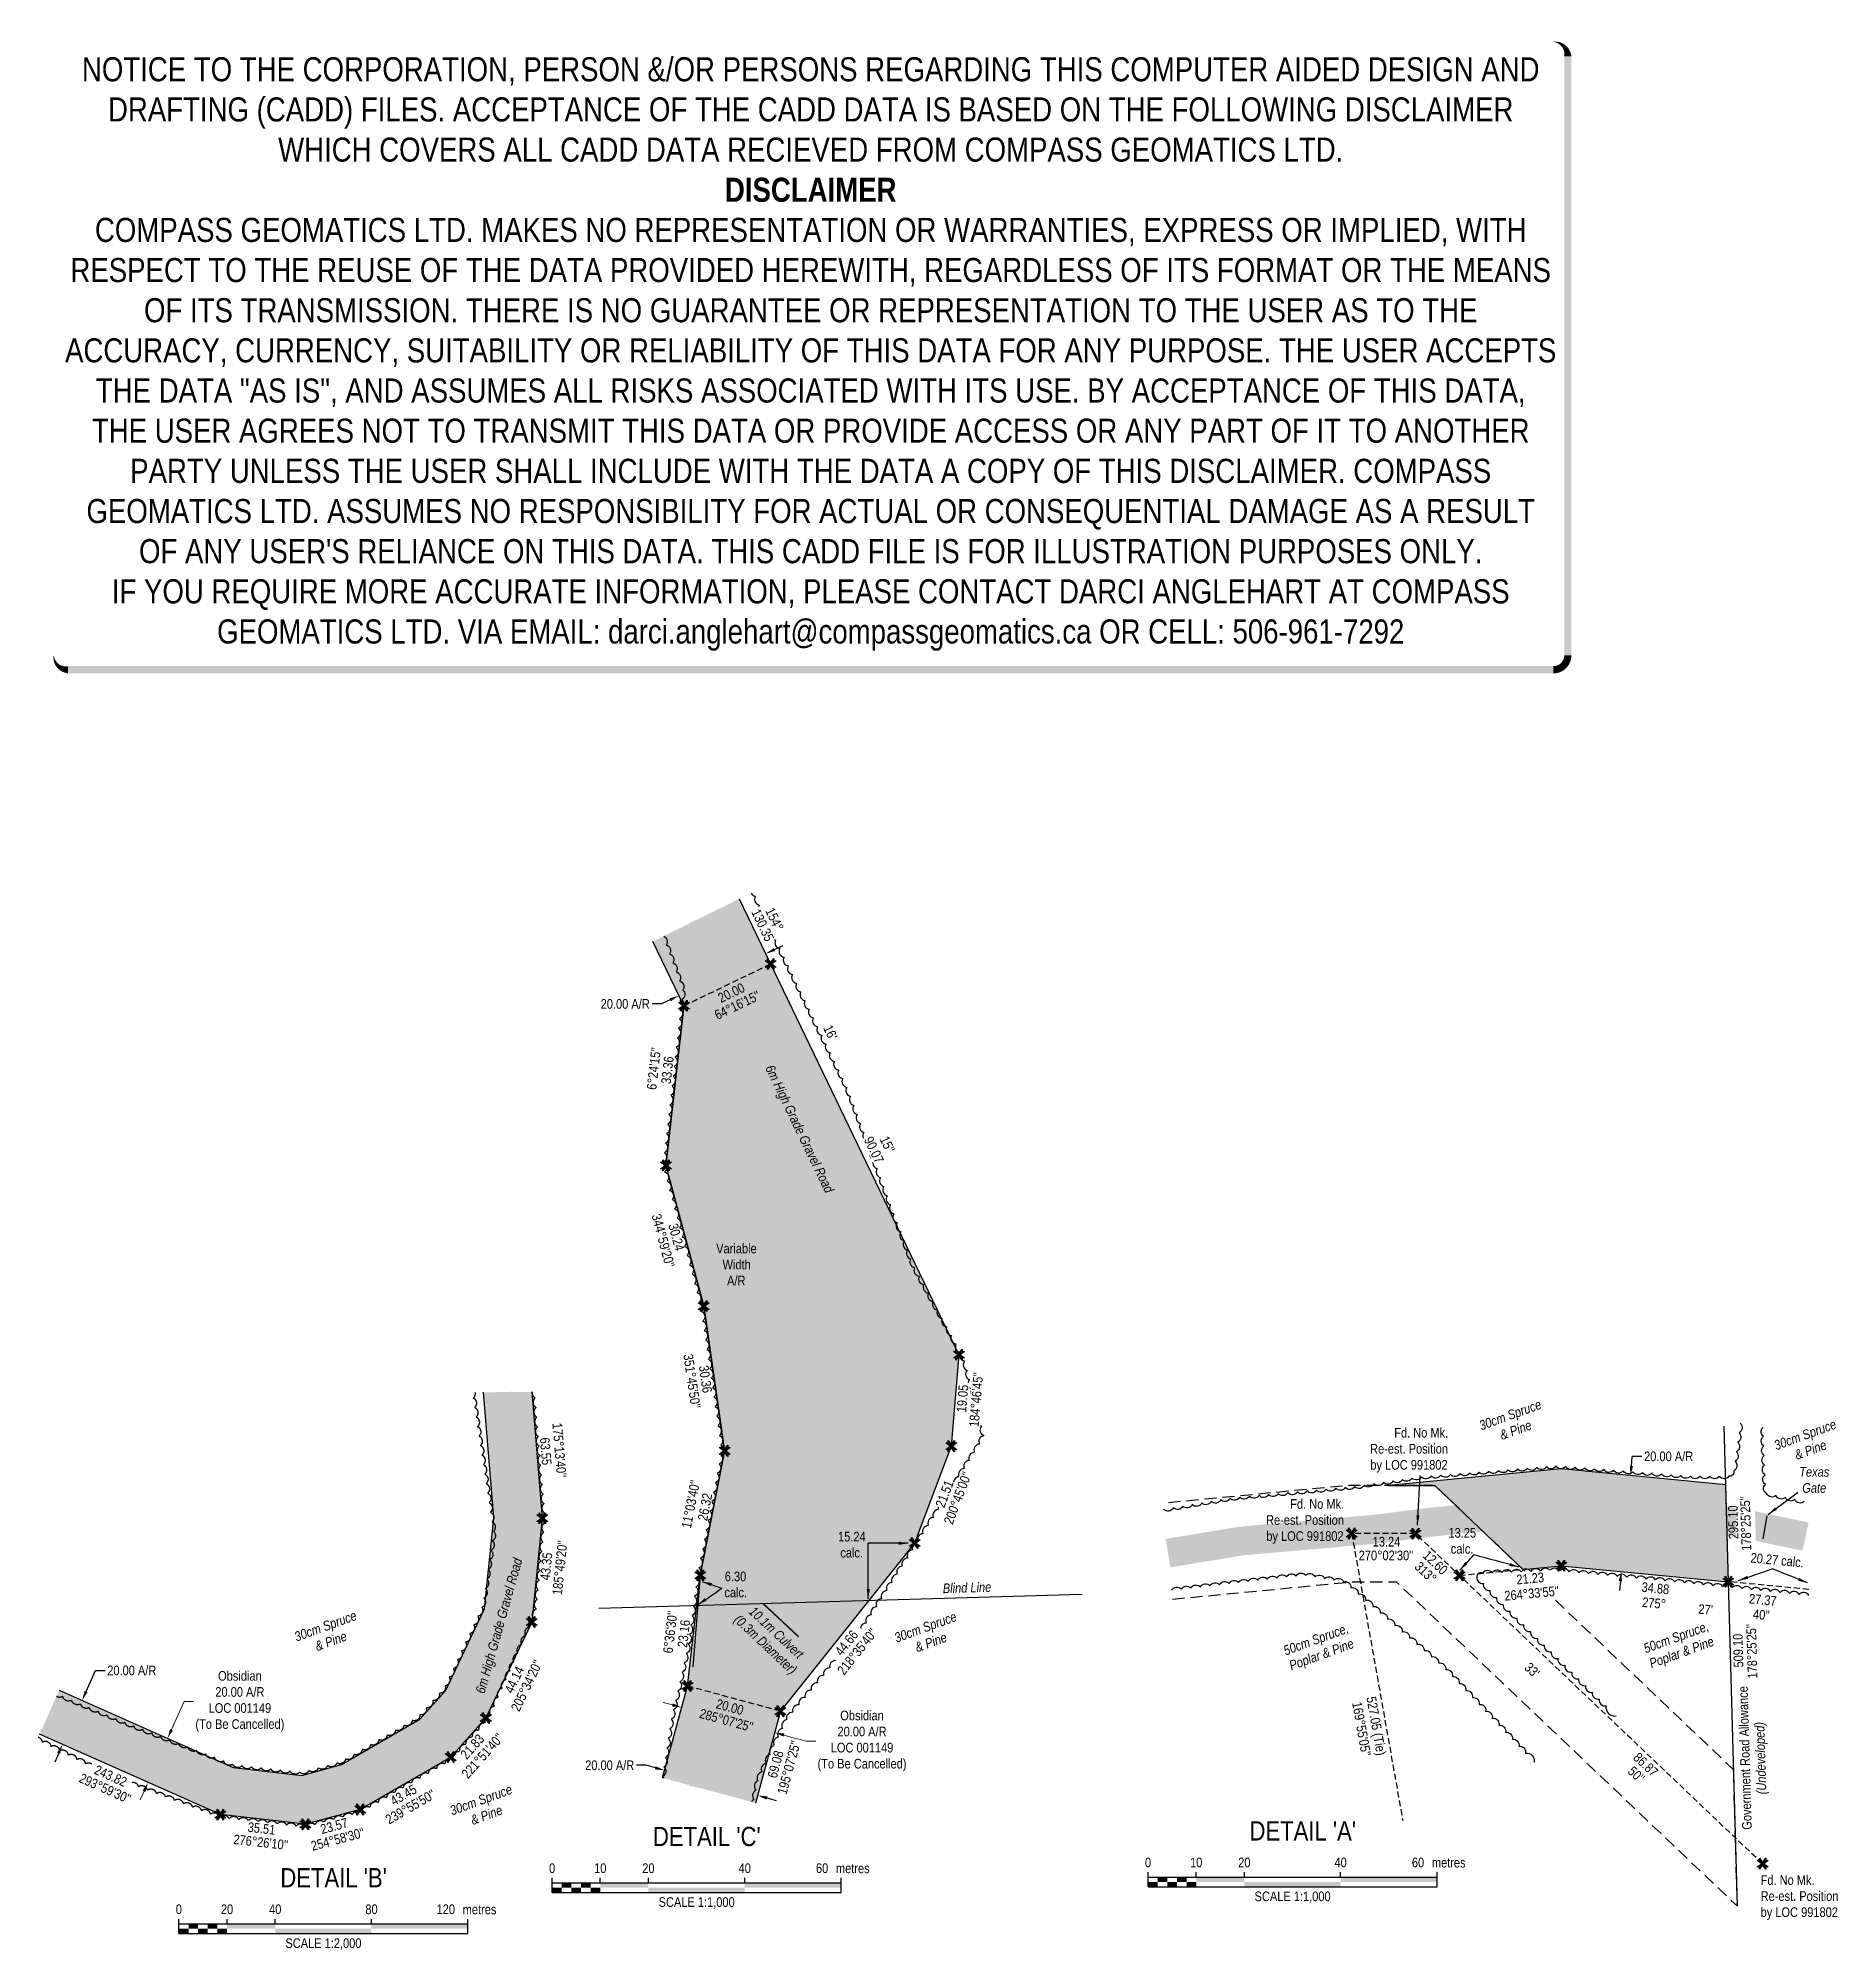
# Model space of a CAD drawing. Extents: x 633854 to 637633, y 5831519 to 5833773.
# Drawn here: x 635765 to 637633, y 5831789 to 5833773 of the extents above; entities that cross this region are included whole.
import ezdxf
from ezdxf.enums import TextEntityAlignment as Align

# ---------------------------------------------------------------- set-up
doc = ezdxf.new("R2010")
doc.units = 0
doc.header["$LTSCALE"] = 5
doc.header["$PDSIZE"] = 0.5
for name, pattern in [('0', [1, 1, 0]), ('foc-ACCESSROAD', [3.75, 2.5, -1.25]), ('foc-TIELINE', [1.875, 1.25, -0.625]), ('foc-TRAV', [1.875, 1.25, -0.625])]:
    doc.linetypes.add(name, pattern=pattern)
doc.layers.get('Defpoints').update_dxf_attribs({"color": 9})
for name, color, linetype in [('AS-FENCE', 48, 'foc-FENCE'), ('AS-ROADS', 254, 'Continuous'), ('C-AR', 13, 'foc-ACCESSROAD'), ('DETAIL-T', 7, 'Continuous'), ('F-AR', 190, 'foc-ACCESSROAD'), ('L-BD', 7, 'Continuous'), ('L-BD1', 253, 'Continuous'), ('L-MON', 1, 'Continuous'), ('L-ROAD-T', 7, 'Continuous'), ('L-SEC', 7, 'Continuous'), ('L-TIE', 7, 'foc-TIELINE'), ('P-PROPOSED', 10, 'Continuous'), ('P-PROPOSED-H', 21, 'Continuous'), ('P-TRAV', 4, 'foc-TRAV'), ('P-TXT', 4, 'Continuous'), ('T-BUSH', 110, '0'), ('T-BUSH-T', 110, 'Continuous')]:
    doc.layers.add(name, color=color, linetype=linetype)
for name, color, linetype, lineweight in [('AS-GENERAL', 48, 'Continuous', 18), ('C-AR-T', 13, 'Continuous', 9), ('T-TEXT', 48, 'Continuous', 18)]:
    doc.layers.add(name, color=color, linetype=linetype, lineweight=lineweight)
doc.layers.add('DISCLAIMER', color=7, linetype='Continuous', plot=False)
doc.styles.add('80', font='ARIALN.TTF', dxfattribs={"height": 10})
doc.styles.add('80CG', font='ARIALN.TTF', dxfattribs={"height": 10})
doc.styles.add('80L', font='ARIALN.TTF', dxfattribs={"height": 10})
doc.styles.add('80LS', font='ARIALNI.TTF', dxfattribs={"height": 10})
doc.styles.add('foc-LtypeFont', font='ARIALN.TTF', dxfattribs={"height": 7.35})
doc.linetypes.add('foc-FENCE', pattern='A,10,-1,["X",foc-LtypeFont,S=0.2,R=0,X=-0.625,Y=-0.75],-1.24', length=12.24)
doc.dimstyles.new('Compass 5 000', dxfattribs={"dimscale": 5, "dimtxt": 9, "dimasz": 2, "dimexe": 0.2, "dimexo": 0.0625, "dimgap": 0.5, "dimtad": 0, "dimtih": 1, "dimtoh": 1, "dimzin": 0, "dimdsep": 46, "dimtxsty": '80CG', "dimcen": 0.1, "dimse1": 1, "dimse2": 1, "dimclrd": 256, "dimclrt": 256, "dimaunit": 1, "dimadec": 4, "dimazin": 0, "dimtfac": 0.06, "dimtofl": 0, "dimtmove": 0, "dimatfit": 1, "dimfxl": 0.2, "dimtolj": 1, "dimtzin": 0, "dimlwd": -1, "dimarcsym": 0})

msp = doc.modelspace()

# ---------------------------------------------------------------- texts
at = {"layer": 'DETAIL-T', "color": 3, "char_height": 19.9935, "width": 223.78532, "attachment_point": 5, "style": '80CG'}
for s, insert in [("DETAIL 'C'", (636459.509, 5831906.707)), ("DETAIL 'A'", (637078.108, 5831912.635)), ("DETAIL 'B'", (636072.093, 5831864.051))]:
    msp.add_mtext(s, dxfattribs=dict(at, insert=insert))
at = {"layer": 'L-BD', "linetype": 'Continuous', "style": '80L'}
msp.add_text("27'", height=9.9968, rotation=354.53901, dxfattribs=at).set_placement((637488.36, 5832138.133))
at = {"layer": 'L-BD', "linetype": 'Continuous', "char_height": 9.99675, "attachment_point": 1, "style": '80L'}
for s, width, insert in [('\\pi0.6637;13.25\\P\\pi3.07765;calc.', 28.28317, (637228.66, 5832227.01)), ('\\pi0.6637;15.24\\P\\pi3.03333;calc.', 28.19452, (636595.05, 5832223.036)), ('\\pi0.67734;6.30\\P\\pi0.2716;calc.', 22.67108, (636477.462, 5832181.725))]:
    msp.add_mtext_dynamic_manual_height_columns(s, width=width, gutter_width=49.984, heights=[0], dxfattribs=dict(at, insert=insert))
at = {"layer": 'L-BD', "insert": (637153.909, 5832053.105), "char_height": 9.99675, "width": 61.15107, "attachment_point": 1, "rotation": 280.081279, "line_spacing_factor": 0.934195, "style": '80L'}
msp.add_mtext("\\pi0.27842;527.05 (Tie) \\P\\pi3.0947;169°55'05''", dxfattribs=at)
at = {"layer": 'L-BD1', "linetype": 'Continuous', "style": '80L'}
for s, height, rotation, p in [("64°16'15''", 9.9968, 25.7296, (636491.107, 5832769.626)), ('20.00', 9.9968, 25.7296, (636484.923, 5832782.459)), ("6°24'15''", 9.9968, 83.5963, (636404.428, 5832703.766)), ('33.36', 9.9968, 83.5963, (636418.584, 5832702.177)), ("344°59'20''", 9.99675, 285.0109, (636414.204, 5832525.19)), ('30.24', 9.9968, 285.0109, (636427.963, 5832528.879)), ("11°03'40''", 9.9968, 78.9386, (636442.837, 5832251.697)), ('26.32', 9.9968, 78.9386, (636457.553, 5832248.82)), ("6°36'30''", 9.9968, 83.3914, (636421.477, 5832118.962)), ('23.16', 9.9968, 83.3914, (636435.628, 5832117.323)), ('20.00', 9.9968, 344.876, (636483.437, 5832041.292)), ("285°07'25''", 9.99675, 344.876, (636479.72, 5832027.54))]:
    msp.add_text(s, height=height, rotation=rotation, dxfattribs=at).set_placement(p, align=Align.MIDDLE)
at = {"layer": 'L-BD1', "style": '80L'}
for s, height, rotation, p in [("351°45'50''", 9.99675, 278.2366, (636444.102, 5832379.428)), ('30.36', 9.9968, 278.2366, (636458.201, 5832381.469)), ("175°13'40''", 9.99675, 274.7721, (636306.515, 5832307.757)), ('63.55', 9.9968, 274.7721, (636292.319, 5832306.572)), ("185°49'20''", 9.99675, 84.1774, (636306.929, 5832185.745)), ('43.35', 9.9968, 84.1774, (636292.757, 5832187.19)), ("205°34'20''", 9.99675, 64.4273, (636272.455, 5832063.388)), ('44.14', 9.9968, 64.4273, (636259.605, 5832069.537))]:
    msp.add_text(s, height=height, rotation=rotation, dxfattribs=at).set_placement(p, align=Align.MIDDLE)
at = {"layer": 'L-BD1', "insert": (637135.978, 5832217.758), "char_height": 9.99675, "width": 56.28908, "attachment_point": 1, "line_spacing_factor": 0.855, "style": '80L'}
msp.add_mtext("\\pi14.71098;13.24\\P\\pi0.21023;270°02'30''", dxfattribs=at)
at = {"layer": 'L-BD1', "char_height": 9.99675, "attachment_point": 1, "rotation": 316.436545, "line_spacing_factor": 0.855, "style": '80L'}
for s, insert, width in [('\\pi14.71098;12.60\\P\\pi16.49075;313°', (637198.116, 5832214.727), 56.28908), ("\\pi0.27842;33'", (637314.062, 5832088.481), 14.46774), ("\\pi0.27842;86.87\\P\\pi6.05417;50''", (637427.034, 5831995.097), 28.21498)]:
    msp.add_mtext(s, dxfattribs=dict(at, insert=insert, width=width))
at = {"layer": 'L-MON', "char_height": 9.99675, "attachment_point": 1, "style": '80L'}
for s, insert in [('\\pi26.07379;Fd. No Mk.\\P\\pi0.97963;Re-est. Position \\P\\pi1.24557;by LOC 991802', (637146.992, 5832330.877)), ('\\pi26.07379;Fd. No Mk.\\P\\pi0.97963;Re-est. Position \\P\\pi1.24557;by LOC 991802', (637039.001, 5832256.935)), ('Fd. No Mk.\\PRe-est. Position \\Pby LOC 991802', (637553.373, 5831866.623))]:
    msp.add_mtext_dynamic_manual_height_columns(s, width=80.13536, gutter_width=249.919, heights=[0], dxfattribs=dict(at, insert=insert))
at = {"layer": 'L-ROAD-T', "style": '80L'}
msp.add_text('Government Road Allowance', height=10, rotation=91.655171, dxfattribs=at).set_placement((637537.064, 5831988.323), align=Align.MIDDLE_CENTER)
at = {"layer": 'L-SEC', "insert": (636701.308, 5832169.219), "char_height": 9.99675, "attachment_point": 1, "rotation": 1.64991, "style": '80L'}
msp.add_mtext_dynamic_manual_height_columns('\\pi2.99624;{\\fArial Narrow|b0|i1|c0|p34;Blind Line}', width=55.50573, gutter_width=49.984, heights=[0], dxfattribs=at)
at = {"layer": 'P-TXT', "insert": (636469.176, 5832522.059), "char_height": 9.99675, "attachment_point": 1, "style": '80L'}
msp.add_mtext_dynamic_manual_height_columns('\\pi0.07726;Variable \\P\\pi6.64402;Width\\P\\pi11.34236;A/R', width=41.61445, gutter_width=49.984, heights=[0], dxfattribs=at)
at = {"layer": 'T-BUSH-T', "linetype": 'Continuous', "char_height": 9.99675, "attachment_point": 2, "rotation": 20, "style": '80LS'}
for s, insert, width in [('30cm Spruce \\P& Pine', (637291.737, 5832349.103), 67.28824), ('30cm Spruce \\P& Pine', (637597.808, 5832328.499), 67.28824), ('30cm Spruce \\P& Pine', (636061.92, 5832129.949), 67.28824), ('30cm Spruce \\P& Pine', (636684.738, 5832128.832), 67.28824), ('50cm Spruce,\\PPoplar & Pine', (637463.92, 5832118.352), 69.83857), ('50cm Spruce,\\PPoplar & Pine', (637090.093, 5832116.12), 69.83857)]:
    msp.add_mtext(s, dxfattribs=dict(at, insert=insert, width=width))
at = {"layer": 'T-TEXT', "style": '80LS'}
msp.add_text('(Undeveloped)', height=10, rotation=91.655171, dxfattribs=at).set_placement((637553.208, 5831988.091), align=Align.MIDDLE_CENTER)
at = {"layer": 'T-TEXT', "char_height": 9.99675, "attachment_point": 1, "style": '80L'}
for insert, rotation in [((636528.615, 5832709.201), 295.729563), ((636218.977, 5832056.562), 74.245184)]:
    msp.add_mtext_dynamic_manual_height_columns('\\pi0.52732;{\\fArial Narrow|b0|i1|c0|p34;6m High Grade Gravel Road}', width=145.78934, gutter_width=249.919, heights=[0], dxfattribs=dict(at, insert=insert, rotation=rotation))
at = {"layer": 'T-TEXT', "linetype": 'Continuous', "insert": (637592.707, 5832290.221), "char_height": 9.99675, "attachment_point": 1, "style": '80L'}
msp.add_mtext_dynamic_manual_height_columns('\\pi0.76258;{\\fArial Narrow|b0|i1|c0|p34;Texas \\P\\pi3.91299;Gate}', width=31.2631, gutter_width=49.984, heights=[0], dxfattribs=at)
at = {"layer": 'T-TEXT', "linetype": 'Continuous', "insert": (636504.708, 5832150.596), "char_height": 9.99675, "attachment_point": 1, "rotation": 316.946937, "style": '80L'}
msp.add_mtext_dynamic_manual_height_columns('\\pi6.0644;{\\fArial Narrow|b0|i1|c0|p34;10.1m Culvert\\P\\pi0.53414;(0.3m Diameter)}', width=82.16062, gutter_width=49.984, heights=[0], dxfattribs=at)

# ---------------------------------------------------------------- blocks, each defined once
blk = doc.blocks.new('TEMP')
h = blk.add_hatch(color=255)
h.dxf.hatch_style = 1
h.paths.add_polyline_path([(0, 0.25), (-0.67, 1.15), (-0.67, 0.67), (-1.15, 0.67), (-0.25, 0), (-1.15, -0.67), (-0.67, -0.67), (-0.67, -1.15), (0, -0.25), (0.67, -1.15), (0.67, -0.67), (1.15, -0.67), (0.25, 0), (1.15, 0.67), (0.67, 0.67), (0.67, 1.15)])
h.paths.add_polyline_path([(0.57, 0.85), (0.57, 0.57), (0.85, 0.57), (0.08, 0), (0.85, -0.57), (0.57, -0.57), (0.57, -0.85), (0, -0.08), (-0.57, -0.85), (-0.57, -0.57), (-0.85, -0.57), (-0.08, 0), (-0.85, 0.57), (-0.57, 0.57), (-0.57, 0.85), (0, 0.08)], flags=16)
h = blk.add_hatch(color=1)
h.dxf.hatch_style = 1
h.paths.add_polyline_path([(0, 0.08), (-0.57, 0.85), (-0.57, 0.57), (-0.85, 0.57), (-0.08, 0), (-0.85, -0.57), (-0.57, -0.57), (-0.57, -0.85), (0, -0.08), (0.57, -0.85), (0.57, -0.57), (0.85, -0.57), (0.08, 0), (0.85, 0.57), (0.57, 0.57), (0.57, 0.85)])
at = {"color": 1}
for p, q in [((-0.08, 0), (0.08, 0)), ((0, 0.08), (0, -0.08))]:
    blk.add_line(p, q, dxfattribs=at)
at = {"color": 255, "flags": 128}
blk.add_lwpolyline([(-0.25, 0), (-1.15, 0.67), (-0.67, 0.67), (-0.67, 1.15), (0, 0.25), (0.67, 1.15), (0.67, 0.67), (1.15, 0.67), (0.25, 0), (1.15, -0.67), (0.67, -0.67), (0.67, -1.15), (0, -0.25), (-0.67, -1.15), (-0.67, -0.67), (-1.15, -0.67)], close=True, dxfattribs=at)
at = {"color": 1, "flags": 128}
blk.add_lwpolyline([(-0.08, 0), (-0.85, 0.57), (-0.57, 0.57), (-0.57, 0.85), (0, 0.08), (0.57, 0.85), (0.57, 0.57), (0.85, 0.57), (0.08, 0), (0.85, -0.57), (0.57, -0.57), (0.57, -0.85), (0, -0.08), (-0.57, -0.85), (-0.57, -0.57), (-0.85, -0.57)], close=True, dxfattribs=at)
blk = doc.blocks.new('*D623')
at = {"layer": 'Defpoints', "color": 0, "transparency": 16777216}
for p in [(635811.1, 5832048.1), (635819.7, 5832044.2), (635799.4, 5831998.6)]:
    blk.add_point(p, dxfattribs=at)
at = {"layer": 'P-TXT', "transparency": 16777216}
for p, q in [((635815.1, 5832057.2), (635824.9, 5832079.1)), ((635824.9, 5832079.1), (635834.9, 5832079.1)), ((635786.7, 5831993.3), (635782.6, 5831984.1))]:
    blk.add_line(p, q, dxfattribs=at)
for points in [[(635813.6, 5832057.9), (635816.6, 5832056.5), (635811.1, 5832048.1)], [(635785.1, 5831994), (635788.2, 5831992.6), (635790.7, 5832002.4)]]:
    blk.add_solid(points, dxfattribs=at)
at = {"layer": 'P-TXT', "transparency": 16777216, "insert": (635862.6, 5832079.1), "char_height": 10, "attachment_point": 5, "style": '80CG'}
blk.add_mtext('\\A1;20.00 A/R', dxfattribs=at)
blk = doc.blocks.new('*D624')
at = {"layer": 'C-AR-T', "transparency": 16777216}
for p, q in [((635903.8, 5832017.7), (635916.8, 5832047)), ((635916.8, 5832047), (635926.8, 5832047)), ((635875.4, 5831953.8), (635871.3, 5831944.7))]:
    blk.add_line(p, q, dxfattribs=at)
for points in [[(635902.3, 5832018.4), (635905.3, 5832017.1), (635899.7, 5832008.6)], [(635873.8, 5831954.5), (635876.9, 5831953.1), (635879.4, 5831962.9)]]:
    blk.add_solid(points, dxfattribs=at)
at = {"layer": 'Defpoints', "color": 0, "transparency": 16777216}
for p in [(635930.6, 5831994.9), (635879.4, 5831962.9), (635910.3, 5831949.2)]:
    blk.add_point(p, dxfattribs=at)
at = {"layer": 'C-AR-T', "transparency": 16777216, "insert": (635974.8, 5832047), "char_height": 10, "attachment_point": 5, "style": '80CG'}
blk.add_mtext('\\A1;Obsidian\\P20.00 A/R\\PLOC 001149\\P(To Be Cancelled)', dxfattribs=at)
blk = doc.blocks.new('*U545')
at = {"color": 0}
for p, q in [((-150, 0), (-150, 15)), ((-150, 10), (150.2, 10)), ((-150, 0), (150.2, 0)), ((-100, 10), (-100, 15)), ((-50, 10), (-50, 15)), ((50, 10), (50, 15)), ((150.2, 0), (150.2, 15))]:
    blk.add_line(p, q, dxfattribs=at)
for points in [[(-150, 5), (-140, 5), (-150, 0), (-140, 0)], [(-140, 10), (-130, 10), (-140, 5), (-130, 5)], [(-130, 5), (-120, 5), (-130, 0), (-120, 0)], [(-120, 10), (-110, 10), (-120, 5), (-110, 5)], [(-110, 5), (-100, 5), (-110, 0), (-100, 0)], [(-100, 10), (-50, 10), (-100, 5), (-50, 5)], [(-50, 5), (50, 5), (-50, 0), (50, 0)], [(50, 10), (150.2, 10), (50, 5), (150.2, 5)]]:
    blk.add_solid(points, dxfattribs=at)
at = {"color": 0, "style": '80'}
blk.add_text('metres', height=10, dxfattribs=at).set_placement((162.2, 20), align=Align.CENTER)
at = {"color": 0, "char_height": 10, "style": '80'}
for s, insert, attachment_point in [('0', (-150, 30.2), 2), ('20', (-100, 30.2), 2), ('40', (-50, 30.2), 2), ('80', (50, 30.2), 2), ('120', (136.7, 30.2), 3), ('SCALE 1:2,000', (0.1, -5), 2)]:
    blk.add_mtext(s, dxfattribs=dict(at, insert=insert, attachment_point=attachment_point))
blk = doc.blocks.new('*U435')
at = {"color": 0}
for p, q in [((-150, 0), (-150, 15)), ((-150, 10), (150.2, 10)), ((-150, 0), (150.2, 0)), ((-100, 10), (-100, 15)), ((-50, 10), (-50, 15)), ((50, 10), (50, 15)), ((150.2, 0), (150.2, 15))]:
    blk.add_line(p, q, dxfattribs=at)
for points in [[(-150, 5), (-140, 5), (-150, 0), (-140, 0)], [(-140, 10), (-130, 10), (-140, 5), (-130, 5)], [(-130, 5), (-120, 5), (-130, 0), (-120, 0)], [(-120, 10), (-110, 10), (-120, 5), (-110, 5)], [(-110, 5), (-100, 5), (-110, 0), (-100, 0)], [(-100, 10), (-50, 10), (-100, 5), (-50, 5)], [(-50, 5), (50, 5), (-50, 0), (50, 0)], [(50, 10), (150.2, 10), (50, 5), (150.2, 5)]]:
    blk.add_solid(points, dxfattribs=at)
at = {"color": 0, "style": '80'}
blk.add_text('metres', height=10, dxfattribs=at).set_placement((162.2, 20), align=Align.CENTER)
at = {"color": 0, "char_height": 10, "style": '80'}
for s, insert, attachment_point in [('0', (-150, 30.2), 2), ('10', (-100, 30.2), 2), ('20', (-50, 30.2), 2), ('40', (50, 30.2), 2), ('60', (136.7, 30.2), 3), ('SCALE 1:1,000', (0.1, -5), 2)]:
    blk.add_mtext(s, dxfattribs=dict(at, insert=insert, attachment_point=attachment_point))
blk = doc.blocks.new('*D632')
at = {"layer": 'Defpoints', "color": 0, "transparency": 16777216}
for p in [(637405.1, 5832282.6), (637418.3, 5832281.4), (637395.6, 5832183.1)]:
    blk.add_point(p, dxfattribs=at)
at = {"layer": 'P-TXT', "transparency": 16777216}
for p, q in [((637419.2, 5832291.3), (637420.2, 5832301.3)), ((637430.2, 5832301.3), (637420.2, 5832301.3)), ((637407.8, 5832171.9), (637406.8, 5832162))]:
    blk.add_line(p, q, dxfattribs=at)
for points in [[(637417.6, 5832291.5), (637420.9, 5832291.2), (637418.3, 5832281.4)], [(637406.1, 5832172.1), (637409.5, 5832171.7), (637408.7, 5832181.9)]]:
    blk.add_solid(points, dxfattribs=at)
at = {"layer": 'P-TXT', "transparency": 16777216, "insert": (637457.9, 5832301.3), "char_height": 10, "attachment_point": 5, "style": '80CG'}
blk.add_mtext('\\A1;20.00 A/R', dxfattribs=at)
blk = doc.blocks.new('*D637')
at = {"layer": 'C-AR-T', "transparency": 16777216}
for p, q in [((636423.8, 5832043.4), (636414.1, 5832046)), ((636539.6, 5832012.1), (636562.6, 5832005.9)), ((636562.6, 5832005.9), (636572.6, 5832005.9))]:
    blk.add_line(p, q, dxfattribs=at)
at = {"layer": 'C-AR-T', "linetype": 'Continuous', "transparency": 16777216}
for points in [[(636424.2, 5832045), (636423.3, 5832041.8), (636433.4, 5832040.8)], [(636540, 5832013.7), (636539.1, 5832010.5), (636529.9, 5832014.7)]]:
    blk.add_solid(points, dxfattribs=at)
at = {"layer": 'Defpoints', "color": 0, "linetype": 'Continuous', "transparency": 16777216}
for p in [(636432.8, 5832038.3), (636529.3, 5832012.3), (636529.9, 5832014.7)]:
    blk.add_point(p, dxfattribs=at)
at = {"layer": 'C-AR-T', "linetype": 'Continuous', "transparency": 16777216, "insert": (636620.6, 5832005.9), "char_height": 10, "attachment_point": 5, "style": '80CG'}
blk.add_mtext('\\A1;Obsidian\\P20.00 A/R\\PLOC 001149\\P(To Be Cancelled)', dxfattribs=at)
blk = doc.blocks.new('*D638')
at = {"layer": 'Defpoints', "color": 0, "linetype": 'Continuous', "transparency": 16777216}
for p in [(636509.6, 5832845.9), (636419.5, 5832802.5), (636430.6, 5832779.5)]:
    blk.add_point(p, dxfattribs=at)
at = {"layer": 'P-TXT', "transparency": 16777216}
for p, q in [((636529.7, 5832827.3), (636538.7, 5832831.6)), ((636412.6, 5832770.8), (636402.6, 5832770.8)), ((636421.6, 5832775.2), (636412.6, 5832770.8))]:
    blk.add_line(p, q, dxfattribs=at)
at = {"layer": 'P-TXT', "linetype": 'Continuous', "transparency": 16777216}
for points in [[(636528.9, 5832828.8), (636530.4, 5832825.8), (636520.6, 5832822.9)], [(636420.9, 5832776.7), (636422.3, 5832773.7), (636430.6, 5832779.5)]]:
    blk.add_solid(points, dxfattribs=at)
at = {"layer": 'P-TXT', "linetype": 'Continuous', "transparency": 16777216, "insert": (636374.8, 5832770.8), "char_height": 10, "attachment_point": 5, "style": '80CG'}
blk.add_mtext('\\A1;20.00 A/R', dxfattribs=at)
blk = doc.blocks.new('*D639')
at = {"layer": 'Defpoints', "color": 0, "linetype": 'Continuous', "transparency": 16777216}
for p in [(636419.1, 5831987.7), (636415.8, 5831975.5), (636515.6, 5831961.6)]:
    blk.add_point(p, dxfattribs=at)
at = {"layer": 'P-TXT', "transparency": 16777216}
for p, q in [((636396.5, 5831980.7), (636386.5, 5831980.7)), ((636406.1, 5831978.1), (636396.5, 5831980.7)), ((636521.9, 5831946.8), (636531.6, 5831944.2))]:
    blk.add_line(p, q, dxfattribs=at)
at = {"layer": 'P-TXT', "linetype": 'Continuous', "transparency": 16777216}
for points in [[(636406.6, 5831979.7), (636405.7, 5831976.5), (636415.8, 5831975.5)], [(636522.4, 5831948.4), (636521.5, 5831945.2), (636512.3, 5831949.4)]]:
    blk.add_solid(points, dxfattribs=at)
at = {"layer": 'P-TXT', "linetype": 'Continuous', "transparency": 16777216, "insert": (636358.7, 5831980.7), "char_height": 10, "attachment_point": 5, "style": '80CG'}
blk.add_mtext('\\A1;20.00 A/R', dxfattribs=at)
blk = doc.blocks.new('Disclaimer_Legal')
at = {"layer": 'DISCLAIMER', "color": 254, "flags": 128}
blk.add_lwpolyline([(-3612.9, -1104.6, 37.5, 37.5, 0), (4096.1, -1104.6, 37.5, 37.5, 0.414214), (4171.1, -1029.6, 37.5, 37.5, 0), (4171.1, 2078.7, 37.5, 0, 0.414214), (4096.1, 2153.7, 0, 0, 0), (-3612.9, 2153.7, 0, 0, 0.414214), (-3687.9, 2078.7, 0, 0, 0), (-3687.9, -1029.6, 0, 37.5, 0.414214)], format="xyseb", close=True, dxfattribs=at)
at = {"layer": 'DISCLAIMER', "color": 254, "insert": (241.6, 533.9), "char_height": 125, "width": 7717.568, "attachment_point": 5, "style": '80'}
blk.add_mtext('NOTICE TO THE CORPORATION, PERSON &/OR PERSONS REGARDING THIS COMPUTER AIDED DESIGN AND DRAFTING (CADD) FILES. ACCEPTANCE OF THE CADD DATA IS BASED ON THE FOLLOWING DISCLAIMER WHICH COVERS ALL CADD DATA RECIEVED FROM COMPASS GEOMATICS LTD.\\P{\\fArial Narrow|b1|i0|c0|p34;DISCLAIMER}\\PCOMPASS GEOMATICS LTD. MAKES NO REPRESENTATION OR WARRANTIES, EXPRESS OR IMPLIED, WITH RESPECT TO THE REUSE OF THE DATA PROVIDED HEREWITH, REGARDLESS OF ITS FORMAT OR THE MEANS OF ITS TRANSMISSION. THERE IS NO GUARANTEE OR REPRESENTATION TO THE USER AS TO THE ACCURACY, CURRENCY, SUITABILITY OR RELIABILITY OF THIS DATA FOR ANY PURPOSE. THE USER ACCEPTS THE DATA "AS IS", AND ASSUMES ALL RISKS ASSOCIATED WITH ITS USE. BY ACCEPTANCE OF THIS DATA, THE USER AGREES NOT TO TRANSMIT THIS DATA OR PROVIDE ACCESS OR ANY PART OF IT TO ANOTHER PARTY UNLESS THE USER SHALL INCLUDE WITH THE DATA A COPY OF THIS DISCLAIMER. COMPASS GEOMATICS LTD. ASSUMES NO RESPONSIBILITY FOR ACTUAL OR CONSEQUENTIAL DAMAGE AS A RESULT OF ANY USER\'S RELIANCE ON THIS DATA. THIS CADD FILE IS FOR ILLUSTRATION PURPOSES ONLY.\\PIF YOU REQUIRE MORE ACCURATE INFORMATION, PLEASE CONTACT DARCI ANGLEHART AT COMPASS GEOMATICS LTD. VIA EMAIL: darci.anglehart@compassgeomatics.ca OR CELL: 506-961-7292', dxfattribs=at)

# ---------------------------------------------------------------- hatches: boundary and pattern name
at = {"layer": 'P-PROPOSED-H'}
h = msp.add_hatch(color=256, dxfattribs=at)
h.dxf.hatch_style = 1
h.paths.add_polyline_path([(636493.218, 5832879.843), (636403.525, 5832835.69), (636435.685, 5832768.955), (636417.085, 5832603.229), (636456.23, 5832457.249), (636477.97, 5832307.064), (636452.73, 5832177.954), (636439.409, 5832062.977), (636413.644, 5831967.645), (636510.149, 5831941.563), (636535.914, 5832036.895), (636675.167, 5832211.37), (636713.252, 5832311.89), (636721.185, 5832406.786)])
h = msp.add_hatch(color=256, dxfattribs=at)
h.dxf.hatch_style = 1
h.paths.add_polyline_path([(635787.258, 5832058.674), (635766.934, 5832013.009), (635954.611, 5831929.483), (636042.808, 5831919.534), (636099.705, 5831934.806), (636193.673, 5831989.211), (636230.085, 5832029.849), (636277.701, 5832129.353), (636288.692, 5832237.131), (636277.744, 5832368.275), (636227.622, 5832367.844), (636238.496, 5832237.592), (636228.858, 5832143.08), (636188.085, 5832057.877), (636161.75, 5832028.485), (636080.373, 5831981.37), (636038.999, 5831970.264), (635967.884, 5831978.286)])
h = msp.add_hatch(color=256, dxfattribs=at)
h.dxf.hatch_style = 1
h.paths.add_polyline_path([(637306.693, 5832184.047), (637346.392, 5832187.824), (637519.929, 5832171.234), (637517.152, 5832271.922), (637346.415, 5832288.245), (637167.149, 5832271.189), (637215.104, 5832271.154)])

# ---------------------------------------------------------------- linework, layer by layer
at = {"layer": 'AS-GENERAL', "const_width": 1.5, "flags": 128}
msp.add_lwpolyline([(636518.015, 5832148.459), (636554.82, 5832114.074)], dxfattribs=at)
at = {"layer": 'AS-ROADS'}
for points, const_width in [([(636455.714, 5831956.275), (636457.72, 5831965.084), (636494.66, 5832072.729), (636518.605, 5832109.194), (636541.06, 5832140.204), (636580.22, 5832186.239), (636638.35, 5832256.944), (636664.855, 5832321.384), (636670.43, 5832369.494), (636656.59, 5832420.449), (636618.61, 5832508.939), (636455.784, 5832861.416)], 29.99), ([(635776.927, 5832035.463), (635859.989, 5832000.079), (635960.444, 5831961.054), (636037.464, 5831953.559), (636080.502, 5831965.439), (636168.639, 5832015.321), (636208.457, 5832050.286), (636215.752, 5832059.121), (636226.789, 5832075.526), (636234.402, 5832089.654), (636241.264, 5832104.209), (636257.074, 5832160.249), (636261.864, 5832191.624), (636263.379, 5832250.244), (636251.424, 5832358.541), (636250.919, 5832368.044)], 14.995), ([(636938.262, 5832200.883), (637014.497, 5832213.477), (637132.727, 5832223.862), (637153.322, 5832225.712), (637206.837, 5832232.542), (637357.427, 5832248.282), (637402.352, 5832246.197), (637472.487, 5832240.832), (637545.047, 5832229.552), (637600.079, 5832218.098)], 29.99)]:
    msp.add_lwpolyline(points, dxfattribs=dict(at, const_width=const_width))
at = {"layer": 'C-AR', "linetype": 'Continuous', "flags": 128}
msp.add_lwpolyline([(636435.685, 5832768.955), (636417.085, 5832603.229), (636456.23, 5832457.249), (636477.97, 5832307.064), (636452.73, 5832177.954), (636444.827, 5832083.024)], dxfattribs=at)
at = {"layer": 'F-AR', "flags": 128}
msp.add_lwpolyline([(636942.841, 5832153.162), (637131.312, 5832171.247), (637175.127, 5832171.215), (637529.216, 5831834.451), (637525.309, 5831976.127), (637215.104, 5832271.154), (637126.562, 5832271.218), (636933.293, 5832252.673)], dxfattribs=at)
at = {"layer": 'L-SEC'}
for p, q in [((637529.209, 5831834.701), (637515.477, 5832332.674)), ((636347.446, 5832143.751), (636848.958, 5832158.197))]:
    msp.add_line(p, q, dxfattribs=at)
at = {"layer": 'L-TIE'}
for p, q in [((637195.115, 5832221.185), (637128.937, 5832221.232)), ((637128.937, 5832221.232), (637181.908, 5831923.293)), ((637555.384, 5831878.544), (637195.115, 5832221.185))]:
    msp.add_line(p, q, dxfattribs=at)
at = {"layer": 'P-PROPOSED', "flags": 128}
for points in [[(636493.218, 5832879.843), (636721.185, 5832406.786), (636713.252, 5832311.89), (636675.167, 5832211.37), (636535.914, 5832036.895), (636510.149, 5831941.563)], [(636413.644, 5831967.645), (636439.409, 5832062.977), (636452.73, 5832177.954), (636477.97, 5832307.064), (636456.23, 5832457.249), (636417.085, 5832603.229), (636435.685, 5832768.955), (636403.525, 5832835.69)], [(636277.744, 5832368.275), (636288.692, 5832237.131), (636277.701, 5832129.353), (636230.085, 5832029.849), (636193.673, 5831989.211), (636099.705, 5831934.806), (636042.808, 5831919.534), (635954.611, 5831929.483), (635766.934, 5832013.009)], [(635787.258, 5832058.674), (635967.884, 5831978.286), (636038.999, 5831970.264), (636080.373, 5831981.37), (636161.75, 5832028.485), (636188.085, 5832057.877), (636228.858, 5832143.08), (636238.496, 5832237.592), (636227.622, 5832367.844)]]:
    msp.add_lwpolyline(points, dxfattribs=at)
msp.add_lwpolyline([(637306.693, 5832184.047), (637346.392, 5832187.824), (637519.929, 5832171.234), (637517.152, 5832271.922), (637346.415, 5832288.245), (637167.149, 5832271.189), (637215.104, 5832271.154)], close=True, dxfattribs=at)
at = {"layer": 'P-TRAV'}
for p, q in [((636435.685, 5832768.955), (636525.741, 5832812.353)), ((637603.539, 5832163.24), (637519.929, 5832171.234)), ((636535.914, 5832036.895), (636439.409, 5832062.977))]:
    msp.add_line(p, q, dxfattribs=at)
at = {"layer": 'P-TRAV', "flags": 128}
msp.add_lwpolyline([(637240.76, 5832177.774), (637306.693, 5832184.047)], dxfattribs=at)
at = {"layer": 'T-BUSH', "linetype": 'Continuous', "flags": 128}
for points in [[(636505.451, 5832885.864, 0.23713921), (636509.821, 5832882.558, 0.52056705), (636513.978, 5832873.467, 0.52056705), (636518.135, 5832864.375, 0.52056705), (636522.292, 5832855.284, 0.52056705), (636526.567, 5832846.248, 0.52056705), (636530.921, 5832837.249, 0.52056705), (636535.274, 5832828.25, 0.52056705), (636539.628, 5832819.251, 0.52056705), (636543.981, 5832810.252, 0.52056705), (636548.335, 5832801.253, 0.52056705), (636552.688, 5832792.254, 0.52056705), (636557.042, 5832783.255, 0.52056705), (636561.395, 5832774.256, 0.52056705), (636565.749, 5832765.257, 0.52056705), (636570.102, 5832756.258, 0.52056705), (636574.456, 5832747.259, 0.52056705), (636578.809, 5832738.26, 0.52056705), (636583.163, 5832729.261, 0.52056705), (636587.516, 5832720.262, 0.52056705), (636591.87, 5832711.263, 0.52056705), (636596.223, 5832702.264, 0.52056705), (636600.577, 5832693.265, 0.52056705), (636604.93, 5832684.266, 0.52056705), (636608.577, 5832674.965, 0.52056705), (636612.053, 5832665.593, 0.52056705), (636615.529, 5832656.22, 0.52056705), (636619.006, 5832646.847, 0.52056705), (636622.482, 5832637.474, 0.52056705), (636625.959, 5832628.101, 0.52056705), (636629.435, 5832618.729, 0.52056705), (636632.911, 5832609.356, 0.52056705), (636636.388, 5832599.983, 0.52056705), (636639.864, 5832590.61, 0.52056705), (636643.341, 5832581.237, 0.52056705), (636646.817, 5832571.864, 0.52056705), (636650.294, 5832562.492, 0.52056705), (636653.77, 5832553.119, 0.52056705), (636657.246, 5832543.746, 0.52056705), (636660.723, 5832534.373, 0.52056705), (636664.199, 5832525, 0.52056705), (636667.676, 5832515.628, 0.52056705), (636671.152, 5832506.255, 0.52056705), (636675.136, 5832497.113, 0.52056705), (636679.913, 5832488.331, 0.52056705), (636684.689, 5832479.549, 0.52056705), (636689.466, 5832470.768, 0.52056705), (636694.243, 5832461.986, 0.52056705), (636699.02, 5832453.205, 0.52056705), (636703.797, 5832444.423, 0.52056705), (636708.574, 5832435.641, 0.52056705), (636713.35, 5832426.86, 0.52056705), (636718.127, 5832418.078, 0.52056705), (636722.904, 5832409.296, 0.52056705), (636727.141, 5832400.299, 0.52056705), (636729.619, 5832390.614, 0.52056705), (636732.097, 5832380.929, 0.52056705), (636734.575, 5832371.244, 0.52056705), (636737.053, 5832361.56, 0.52056705), (636739.531, 5832351.875, 0.52056705), (636742.009, 5832342.19, 0.52056705), (636744.487, 5832332.505, 0.52056705), (636746.965, 5832322.82, 0.52056705), (636742.578, 5832314.077, 0.52056705), (636737.26, 5832305.612, 0.52056705), (636731.942, 5832297.147, 0.52056705), (636726.623, 5832288.683, 0.52056705), (636721.305, 5832280.218, 0.52056705), (636715.987, 5832271.753, 0.52056705), (636710.669, 5832263.288, 0.52056705), (636705.351, 5832254.823, 0.52056705), (636699.99, 5832246.386, 0.52056705), (636694.622, 5832237.953, 0.52056705), (636689.254, 5832229.519, 0.52056705), (636683.887, 5832221.086, 0.52056705), (636678.519, 5832212.652, 0.52056705), (636673.151, 5832204.219, 0.52056705), (636667.783, 5832195.785, 0.52056705), (636662.416, 5832187.352, 0.52056705), (636657.048, 5832178.918, 0.52056705), (636651.68, 5832170.485, 0.52056705), (636646.313, 5832162.052, 0.52056705), (636640.945, 5832153.618, 0.52056705), (636635.577, 5832145.185, 0.52056705), (636630.21, 5832136.751, 0.52056705), (636624.842, 5832128.318, 0.52056705), (636619.238, 5832120.056, 0.52056705), (636612.823, 5832112.39, 0.52056705), (636606.407, 5832104.724, 0.52056705), (636599.991, 5832097.057, 0.52056705), (636593.575, 5832089.391, 0.52056705), (636587.159, 5832081.725, 0.52056705), (636580.743, 5832074.059, 0.52056705), (636574.328, 5832066.392, 0.52056705), (636567.912, 5832058.726, 0.52056705), (636561.496, 5832051.06, 0.52056705), (636555.08, 5832043.393, 0.52056705), (636548.664, 5832035.727, 0.52056705), (636542.351, 5832027.995, 0.52056705), (636538.077, 5832018.958, 0.52056705), (636533.804, 5832009.921, 0.52056705), (636529.53, 5832000.883, 0.52056705), (636525.256, 5831991.846, 0.52056705), (636520.982, 5831982.809, 0.52056705), (636516.708, 5831973.772, 0.52056705), (636512.49, 5831964.717, 0.52056705), (636510.514, 5831954.917, 0.52056705), (636508.538, 5831945.118, 0.15221317), (636505.794, 5831942.74)], [(636414.703, 5832841.192, -0.46731174), (636417.199, 5832832.17, -0.52056705), (636420.679, 5832822.798, -0.52056705), (636424.159, 5832813.427, -0.52056705), (636427.639, 5832804.055, -0.52056705), (636431.119, 5832794.684, -0.52056705), (636434.502, 5832785.3, -0.52056705), (636433.387, 5832775.366, -0.52056705), (636432.272, 5832765.432, -0.52056705), (636431.157, 5832755.497, -0.52056705), (636430.042, 5832745.563, -0.52056705), (636428.927, 5832735.629, -0.52056705), (636427.812, 5832725.694, -0.52056705), (636426.697, 5832715.76, -0.52056705), (636425.582, 5832705.825, -0.52056705), (636424.467, 5832695.891, -0.52056705), (636423.352, 5832685.957, -0.52056705), (636422.237, 5832676.022, -0.52056705), (636421.122, 5832666.088, -0.52056705), (636420.007, 5832656.153, -0.52056705), (636418.892, 5832646.219, -0.52056705), (636417.777, 5832636.285, -0.52056705), (636416.662, 5832626.35, -0.52056705), (636415.547, 5832616.416, -0.52056705), (636414.432, 5832606.482, -0.52056705), (636415.727, 5832596.715, -0.52056705), (636418.316, 5832587.06, -0.52056705), (636420.905, 5832577.404, -0.52056705), (636423.494, 5832567.749, -0.52056705), (636426.084, 5832558.093, -0.52056705), (636428.673, 5832548.437, -0.52056705), (636431.262, 5832538.782, -0.52056705), (636433.851, 5832529.126, -0.52056705), (636436.44, 5832519.47, -0.52056705), (636439.029, 5832509.815, -0.52056705), (636441.619, 5832500.159, -0.52056705), (636444.208, 5832490.504, -0.52056705), (636446.797, 5832480.848, -0.52056705), (636449.386, 5832471.192, -0.52056705), (636451.975, 5832461.537, -0.52056705), (636453.994, 5832451.764, -0.52056705), (636455.426, 5832441.87, -0.52056705), (636456.858, 5832431.976, -0.52056705), (636458.29, 5832422.083, -0.52056705), (636459.722, 5832412.189, -0.52056705), (636461.155, 5832402.295, -0.52056705), (636462.587, 5832392.402, -0.52056705), (636464.019, 5832382.508, -0.52056705), (636465.451, 5832372.615, -0.52056705), (636466.883, 5832362.721, -0.52056705), (636468.315, 5832352.827, -0.52056705), (636469.748, 5832342.934, -0.52056705), (636471.18, 5832333.04, -0.52056705), (636472.612, 5832323.146, -0.52056705), (636474.044, 5832313.253, -0.52056705), (636474.196, 5832303.391, -0.52056705), (636472.278, 5832293.58, -0.52056705), (636470.36, 5832283.769, -0.52056705), (636468.442, 5832273.958, -0.52056705), (636466.524, 5832264.147, -0.52056705), (636464.606, 5832254.336, -0.52056705), (636462.688, 5832244.524, -0.52056705), (636460.77, 5832234.713, -0.52056705), (636458.852, 5832224.902, -0.52056705), (636456.934, 5832215.091, -0.52056705), (636455.016, 5832205.28, -0.52056705), (636453.098, 5832195.469, -0.52056705), (636451.18, 5832185.658, -0.52056705), (636449.42, 5832175.821, -0.52056705), (636448.098, 5832165.912, -0.52056705), (636446.776, 5832156.003, -0.52056705), (636445.454, 5832146.094, -0.52056705), (636444.132, 5832136.185, -0.52056705), (636442.81, 5832126.276, -0.52056705), (636441.488, 5832116.368, -0.52056705), (636440.166, 5832106.459, -0.52056705), (636438.211, 5832096.664, -0.52056705), (636435.976, 5832086.921, -0.52056705), (636433.741, 5832077.177, -0.52056705), (636431.505, 5832067.433, -0.52056705), (636429.27, 5832057.69, -0.52056705), (636427.035, 5832047.946, -0.52056705), (636424.799, 5832038.202, -0.52056705), (636422.564, 5832028.459, -0.52056705), (636420.999, 5832018.588, -0.52056705), (636419.502, 5832008.704, -0.52056705), (636418.005, 5831998.82, -0.52056705), (636416.508, 5831988.935, -0.52056705), (636415.011, 5831979.051, -0.52056705), (636413.514, 5831969.167, -0.09386298), (636414.838, 5831967.322)], [(637532.291, 5832335.813, -0.52056705), (637530.939, 5832325.908, -0.52056705), (637529.587, 5832316.003, -0.52056705), (637528.235, 5832306.098, -0.52056705), (637526.883, 5832296.193, -0.52056705), (637525.532, 5832286.288, -0.52056705), (637520.494, 5832280.624, -0.52056705), (637510.497, 5832280.663, -0.52056705), (637500.5, 5832280.702, -0.52056705), (637490.504, 5832280.742, -0.52056705), (637480.507, 5832280.781, -0.52056705), (637470.537, 5832281.47, -0.52056705), (637460.571, 5832282.251, -0.52056705), (637450.604, 5832283.031, -0.52056705), (637440.638, 5832283.812, -0.52056705), (637430.672, 5832284.592, -0.52056705), (637420.706, 5832285.372, -0.52056705), (637410.74, 5832286.153, -0.52056705), (637400.773, 5832286.933, -0.52056705), (637390.807, 5832287.714, -0.52056705), (637380.841, 5832288.494, -0.52056705), (637370.875, 5832289.275, -0.52056705), (637360.908, 5832290.055, -0.52056705), (637350.942, 5832290.836, -0.52056705), (637340.976, 5832291.413, -0.52056705), (637331.012, 5832290.61, -0.52056705), (637321.047, 5832289.807, -0.52056705), (637311.083, 5832289.005, -0.52056705), (637301.118, 5832288.202, -0.52056705), (637291.154, 5832287.399, -0.52056705), (637281.189, 5832286.597, -0.52056705), (637271.225, 5832285.794, -0.52056705), (637261.26, 5832284.991, -0.52056705), (637251.296, 5832284.188, -0.52056705), (637241.331, 5832283.386, -0.52056705), (637231.367, 5832282.583, -0.52056705), (637221.402, 5832281.78, -0.52056705), (637211.438, 5832280.977, -0.52056705), (637201.473, 5832280.175, -0.52056705), (637191.579, 5832278.764, -0.52056705), (637181.691, 5832277.29, -0.52056705), (637171.804, 5832275.815, -0.52056705), (637161.916, 5832274.341, -0.52056705), (637152.029, 5832272.867, -0.52056705), (637142.141, 5832271.393, -0.52056705), (637132.238, 5832270.047, -0.52056705), (637122.284, 5832269.128, -0.52056705), (637112.33, 5832268.209, -0.52056705), (637102.375, 5832267.289, -0.52056705), (637092.421, 5832266.37, -0.52056705), (637082.467, 5832265.451, -0.52056705), (637072.512, 5832264.531, -0.52056705), (637062.558, 5832263.612, -0.52056705), (637052.603, 5832262.693, -0.52056705), (637042.649, 5832261.773, -0.52056705), (637032.695, 5832260.854, -0.52056705), (637022.74, 5832259.934, -0.52056705), (637012.786, 5832259.015, -0.52056705), (637002.848, 5832257.972, -0.52056705), (636992.99, 5832256.308, -0.52056705), (636983.133, 5832254.644, -0.52056705), (636973.276, 5832252.98, -0.52056705), (636963.418, 5832251.316, -0.52056705), (636953.561, 5832249.653, -0.52056705), (636943.704, 5832247.989, -0.52056705), (636933.689, 5832246.298, -0.52056705)], [(637598.594, 5832254.504, -0.52056705), (637588.818, 5832256.594, -0.52056705), (637579.042, 5832258.683, -0.52056705), (637569.266, 5832260.773, -0.52056705), (637559.49, 5832262.862, -0.52056705), (637558.346, 5832272.222, -0.52056705), (637557.949, 5832282.211, -0.52056705), (637557.553, 5832292.199, -0.52056705), (637557.156, 5832302.188, -0.52056705), (637556.759, 5832312.177, -0.52056705), (637556.362, 5832322.166, -0.52056705), (637555.994, 5832331.436, -0.52056705)], [(636942.021, 5832162.35, -0.52056705), (636951.95, 5832163.506, -0.52056705), (636961.88, 5832164.662, -0.52056705), (636971.81, 5832165.818, -0.52056705), (636981.74, 5832166.974, -0.52056705), (636991.669, 5832168.129, -0.52056705), (637001.599, 5832169.285, -0.52056705), (637011.529, 5832170.441, -0.52056705), (637021.458, 5832171.597, -0.52056705), (637031.388, 5832172.753, -0.52056705), (637041.318, 5832173.909, -0.52056705), (637051.248, 5832175.064, -0.52056705), (637061.177, 5832176.22, -0.52056705), (637071.107, 5832177.376, -0.52056705), (637081.022, 5832177.97, -0.52056705), (637090.875, 5832176.282, -0.52056705), (637100.728, 5832174.594, -0.52056705), (637110.581, 5832172.906, -0.52056705), (637120.434, 5832171.218, -0.52056705), (637128.113, 5832164.902, -0.52056705), (637135.702, 5832158.394, -0.52056705), (637143.291, 5832151.887, -0.52056705), (637150.88, 5832145.38, -0.52056705), (637158.469, 5832138.873, -0.52056705), (637166.057, 5832132.366, -0.52056705), (637173.646, 5832125.859, -0.52056705), (637181.235, 5832119.351, -0.52056705), (637188.824, 5832112.844, -0.52056705), (637196.413, 5832106.337, -0.52056705), (637204.002, 5832099.83, -0.52056705), (637211.591, 5832093.323, -0.52056705), (637219.18, 5832086.815, -0.52056705), (637226.554, 5832080.082, -0.52056705), (637233.454, 5832072.848, -0.52056705), (637240.354, 5832065.615, -0.52056705), (637247.255, 5832058.381, -0.52056705), (637254.155, 5832051.148, -0.52056705), (637261.055, 5832043.915, -0.52056705), (637267.955, 5832036.681, -0.52056705), (637274.855, 5832029.448, -0.52056705), (637281.756, 5832022.214, -0.52056705), (637288.656, 5832014.981, -0.52056705), (637295.556, 5832007.748, -0.52056705), (637302.456, 5832000.514, -0.52056705), (637309.356, 5831993.281, -0.52056705), (637318.207, 5831984.002, -0.52056705)], [(637603.445, 5832156.94, 0.52056705), (637593.499, 5832157.952, 0.52056705), (637583.554, 5832158.964, 0.52056705), (637573.609, 5832159.977, 0.52056705), (637563.663, 5832160.989, 0.52056705), (637553.718, 5832162.001, 0.52056705), (637543.773, 5832163.014, 0.52056705), (637533.827, 5832164.026, 0.52056705), (637523.882, 5832165.038, 0.52056705), (637513.937, 5832166.05, 0.52056705), (637503.991, 5832167.063, 0.52056705), (637494.046, 5832168.075, 0.52056705), (637484.1, 5832169.087, 0.52056705), (637474.155, 5832170.1, 0.52056705), (637464.21, 5832171.112, 0.52056705), (637454.263, 5832172.109, 0.52056705), (637444.31, 5832173.044, 0.52056705), (637434.357, 5832173.979, 0.52056705), (637424.404, 5832174.913, 0.52056705), (637414.451, 5832175.848, 0.52056705), (637404.498, 5832176.783, 0.52056705), (637394.545, 5832177.718, 0.52056705), (637384.592, 5832178.652, 0.52056705), (637374.639, 5832179.587, 0.52056705), (637364.686, 5832180.522, 0.52056705), (637354.733, 5832181.456, 0.52056705), (637344.78, 5832182.391, 0.52056705), (637334.811, 5832182.714, 0.52056705), (637324.821, 5832182.329, 0.52056705), (637314.832, 5832181.943, 0.52056705), (637304.843, 5832181.557, 0.52056705), (637294.853, 5832181.171, 0.52056705), (637284.864, 5832180.785, 0.52056705), (637274.875, 5832180.399, 0.52056705), (637264.885, 5832180.014, 0.52056705), (637258.917, 5832176.855, 0.52056705), (637265.571, 5832169.471, 0.52056705), (637272.465, 5832162.231, 0.52056705), (637279.358, 5832154.991, 0.52056705), (637286.251, 5832147.751, 0.52056705), (637293.185, 5832140.551, 0.52056705), (637300.311, 5832133.54, 0.52056705), (637307.438, 5832126.529, 0.52056705), (637314.564, 5832119.518, 0.52056705), (637321.69, 5832112.507, 0.52056705), (637328.816, 5832105.497, 0.52056705), (637335.942, 5832098.486, 0.52056705), (637343.068, 5832091.475, 0.52056705), (637350.195, 5832084.464, 0.52056705), (637357.321, 5832077.453, 0.52056705), (637364.447, 5832070.442, 0.52056705), (637371.573, 5832063.431, 0.52056705), (637378.699, 5832056.42, 0.52056705), (637385.825, 5832049.409, 0.52056705), (637392.951, 5832042.398, 0.52056705), (637403.536, 5832031.985, 0.52056705)]]:
    msp.add_lwpolyline(points, format="xyb", dxfattribs=at)
at = {"layer": 'T-BUSH', "flags": 128}
for points in [[(636278.36, 5832368.28, 0.31702045), (636281.286, 5832361.887, 0.52056705), (636282.118, 5832351.925, 0.52056705), (636282.95, 5832341.962, 0.52056705), (636283.781, 5832332, 0.52056705), (636284.613, 5832322.038, 0.52056705), (636285.445, 5832312.076, 0.52056705), (636286.276, 5832302.114, 0.52056705), (636287.108, 5832292.152, 0.52056705), (636287.94, 5832282.19, 0.52056705), (636288.771, 5832272.228, 0.52056705), (636289.603, 5832262.266, 0.52056705), (636290.434, 5832252.304, 0.52056705), (636291.266, 5832242.341, 0.52056705), (636291.241, 5832232.385, 0.52056705), (636290.268, 5832222.436, 0.52056705), (636289.294, 5832212.487, 0.52056705), (636288.321, 5832202.538, 0.52056705), (636287.348, 5832192.588, 0.52056705), (636286.375, 5832182.639, 0.52056705), (636285.402, 5832172.69, 0.52056705), (636284.429, 5832162.741, 0.52056705), (636283.456, 5832152.791, 0.52056705), (636282.482, 5832142.842, 0.52056705), (636279.461, 5832133.433, 0.52056705), (636275.397, 5832124.3, 0.52056705), (636271.333, 5832115.167, 0.52056705), (636267.268, 5832106.033, 0.52056705), (636263.204, 5832096.9, 0.52056705), (636259.14, 5832087.767, 0.52056705), (636255.076, 5832078.634, 0.52056705), (636251.012, 5832069.5, 0.52056705), (636246.947, 5832060.367, 0.52056705), (636242.883, 5832051.234, 0.52056705), (636238.819, 5832042.1, 0.52056705), (636234.755, 5832032.967, 0.52056705), (636229.445, 5832024.64, 0.52056705), (636222.774, 5832017.195, 0.52056705), (636216.103, 5832009.75, 0.52056705), (636209.432, 5832002.305, 0.52056705), (636202.761, 5831994.859, 0.52056705), (636196.089, 5831987.414, 0.52056705), (636187.587, 5831982.222, 0.52056705), (636178.936, 5831977.213, 0.52056705), (636170.284, 5831972.204, 0.52056705), (636161.633, 5831967.195, 0.52056705), (636152.982, 5831962.186, 0.52056705), (636144.33, 5831957.177, 0.52056705), (636135.679, 5831952.168, 0.52056705), (636127.028, 5831947.159, 0.52056705), (636118.376, 5831942.15, 0.52056705), (636109.725, 5831937.142, 0.52056705), (636101.074, 5831932.133, 0.52056705), (636091.443, 5831929.483, 0.52056705), (636081.788, 5831926.891, 0.52056705), (636072.133, 5831924.3, 0.52056705), (636062.478, 5831921.708, 0.52056705), (636052.823, 5831919.117, 0.52056705), (636043.168, 5831916.525, 0.52056705), (636033.238, 5831917.595, 0.52056705), (636023.304, 5831918.716, 0.52056705), (636013.37, 5831919.836, 0.52056705), (636003.437, 5831920.957, 0.52056705), (635993.503, 5831922.078, 0.52056705), (635983.569, 5831923.198, 0.52056705), (635973.635, 5831924.319, 0.52056705), (635963.702, 5831925.439, 0.52056705), (635953.776, 5831926.592, 0.52056705), (635944.426, 5831930.131, 0.52056705), (635935.077, 5831933.669, 0.52056705), (635925.727, 5831937.208, 0.52056705), (635916.378, 5831940.746, 0.52056705), (635907.028, 5831944.285, 0.52056705), (635897.678, 5831947.823, 0.52056705), (635888.329, 5831951.361, 0.52056705), (635878.979, 5831954.9, 0.52056705), (635869.63, 5831958.438, 0.52056705), (635860.28, 5831961.977, 0.52056705), (635850.93, 5831965.515, 0.52056705), (635841.581, 5831969.053, 0.52056705), (635832.554, 5831973.327, 0.52056705), (635823.618, 5831977.808, 0.52056705), (635814.682, 5831982.29, 0.52056705), (635805.745, 5831986.771, 0.52056705), (635796.809, 5831991.252, 0.52056705), (635787.873, 5831995.733, 0.52056705), (635778.937, 5832000.214, 0.52056705), (635770.001, 5832004.695, 0.30257997), (635765.47, 5832009.72)], [(636218.797, 5832367.769, -0.26675369), (636217.068, 5832361.941, -0.52056705), (636218.564, 5832352.057, -0.52056705), (636220.06, 5832342.173, -0.52056705), (636221.556, 5832332.289, -0.52056705), (636223.052, 5832322.405, -0.52056705), (636224.549, 5832312.521, -0.52056705), (636226.045, 5832302.636, -0.52056705), (636227.541, 5832292.752, -0.52056705), (636229.037, 5832282.868, -0.52056705), (636230.533, 5832272.984, -0.52056705), (636232.029, 5832263.1, -0.52056705), (636233.525, 5832253.215, -0.52056705), (636235.021, 5832243.331, -0.52056705), (636236.517, 5832233.447, -0.52056705), (636238.013, 5832223.563, -0.52056705), (636236.869, 5832213.673, -0.52056705), (636235.416, 5832203.782, -0.52056705), (636233.963, 5832193.892, -0.52056705), (636232.511, 5832184.001, -0.52056705), (636231.058, 5832174.11, -0.52056705), (636229.605, 5832164.22, -0.52056705), (636228.153, 5832154.329, -0.52056705), (636226.079, 5832144.625, -0.52056705), (636221.838, 5832135.573, -0.52056705), (636217.597, 5832126.52, -0.52056705), (636213.356, 5832117.467, -0.52056705), (636209.115, 5832108.415, -0.52056705), (636204.874, 5832099.362, -0.52056705), (636200.633, 5832090.31, -0.52056705), (636196.392, 5832081.257, -0.52056705), (636192.151, 5832072.205, -0.52056705), (636187.91, 5832063.152, -0.52056705), (636181.748, 5832055.368, -0.52056705), (636175.088, 5832047.913, -0.52056705), (636168.427, 5832040.459, -0.52056705), (636161.766, 5832033.004, -0.52056705), (636153.693, 5832027.286, -0.52056705), (636145.041, 5832022.277, -0.52056705), (636136.39, 5832017.268, -0.52056705), (636127.739, 5832012.259, -0.52056705), (636119.087, 5832007.25, -0.52056705), (636110.436, 5832002.241, -0.52056705), (636101.785, 5831997.232, -0.52056705), (636093.133, 5831992.223, -0.52056705), (636084.482, 5831987.214, -0.52056705), (636075.438, 5831983.15, -0.52056705), (636065.783, 5831980.559, -0.52056705), (636056.128, 5831977.967, -0.52056705), (636046.473, 5831975.376, -0.52056705), (636036.762, 5831973.534, -0.52056705), (636026.828, 5831974.655, -0.52056705), (636016.894, 5831975.776, -0.52056705), (636006.961, 5831976.896, -0.52056705), (635997.027, 5831978.017, -0.52056705), (635987.093, 5831979.138, -0.52056705), (635977.159, 5831980.258, -0.52056705), (635967.311, 5831981.726, -0.52056705), (635957.993, 5831985.346, -0.52056705), (635948.674, 5831988.965, -0.52056705), (635939.356, 5831992.584, -0.52056705), (635930.037, 5831996.204, -0.52056705), (635920.718, 5831999.823, -0.52056705), (635911.4, 5832003.442, -0.52056705), (635902.081, 5832007.062, -0.52056705), (635892.763, 5832010.681, -0.52056705), (635883.444, 5832014.301, -0.52056705), (635874.126, 5832017.92, -0.52056705), (635864.807, 5832021.539, -0.52056705), (635855.562, 5832025.342, -0.52056705), (635846.33, 5832029.176, -0.52056705), (635837.098, 5832033.01, -0.52056705), (635827.865, 5832036.844, -0.52056705), (635818.633, 5832040.678, -0.52056705), (635809.401, 5832044.512, -0.52056705), (635800.169, 5832048.346, -0.52056705), (635790.936, 5832052.181, -0.2918525), (635784.372, 5832052.191)]]:
    msp.add_lwpolyline(points, format="xyb", dxfattribs=at)

# ---------------------------------------------------------------- block references
at = {"layer": 'C-AR', "color": 4, "linetype": 'Continuous', "xscale": 0.2, "yscale": 0.2, "zscale": 0.2}
msp.add_blockref('Disclaimer_Legal', (636519.02, 5833338.57), dxfattribs=at)
at = {"layer": 'DETAIL-T', "xscale": 0.99967523, "yscale": 0.99967523, "zscale": 0.99967523}
for name, p in [('*U435', (636448.853, 5831848.778)), ('*U435', (637067.452, 5831854.707)), ('*U545', (636061.437, 5831806.122))]:
    msp.add_blockref(name, p, dxfattribs=at)
at = {"layer": 'L-MON', "linetype": 'Continuous', "xscale": 4.998376149999997, "yscale": 4.998376149999997, "zscale": 4.998376149999997}
for p in [(636525.741, 5832812.353), (636435.685, 5832768.955), (636417.085, 5832603.229), (636456.23, 5832457.249), (636477.97, 5832307.064), (636452.73, 5832177.954), (636439.409, 5832062.977)]:
    msp.add_blockref('TEMP', p, dxfattribs=at)
at = {"layer": 'L-MON'}
for p, xscale, yscale, zscale in [((636713.252, 5832311.89), 4.998376149999997, 4.998376149999997, 4.998376149999997), ((636288.692, 5832237.131), 4.998376149999985, 4.998376149999985, 4.998376149999985), ((637128.937, 5832221.232), 4.998376149999991, 4.998376149999991, 4.998376149999991), ((637195.115, 5832221.185), 4.998376149999991, 4.998376149999991, 4.998376149999991), ((636675.167, 5832211.37), 4.998376149999997, 4.998376149999997, 4.998376149999997), ((637240.76, 5832177.774), 4.998376149999991, 4.998376149999991, 4.998376149999991), ((637519.929, 5832171.234), 4.998376149999991, 4.998376149999991, 4.998376149999991), ((636277.701, 5832129.353), 4.998376149999985, 4.998376149999985, 4.998376149999985), ((636535.914, 5832036.895), 4.998376149999997, 4.998376149999997, 4.998376149999997), ((635954.611, 5831929.483), 4.998376149999985, 4.998376149999985, 4.998376149999985), ((637555.384, 5831878.544), 4.998376149999991, 4.998376149999991, 4.998376149999991)]:
    msp.add_blockref('TEMP', p, dxfattribs=dict(at, xscale=xscale, yscale=yscale, zscale=zscale))

msp.set_redraw_order([(e.dxf.handle, doc.entitydb.next_handle()) for e in msp.query("TEXT MTEXT ATTDEF DIMENSION ARC_DIMENSION")])  # texts and dimensions are drawn at this point

# ---------------------------------------------------------------- leaders
at = {"layer": 'L-BD', "path_type": 1}
for points in [[(636627.099, 5832153.526), (636626.926, 5832211.096)], [(636668.647, 5832211.096), (636626.926, 5832211.096)]]:
    msp.add_leader(points, dimstyle='Compass 5 000', override={"dimgap": 0.5, "dimtad": 0}, dxfattribs=at)
at = {"layer": 'L-BD', "linetype": 'Continuous', "path_type": 1}
for points in [[(637241.232, 5832183.43), (637255.813, 5832199.063)], [(637302.524, 5832186.498), (637255.813, 5832199.063)], [(636454.728, 5832171.419), (636475.028, 5832164.462)], [(636449.951, 5832147.147), (636475.028, 5832164.462)]]:
    msp.add_leader(points, dimstyle='Compass 5 000', override={"dimgap": 0.5, "dimtad": 0}, dxfattribs=at)
at = {"layer": 'L-BD', "color": 4, "linetype": 'Continuous', "path_type": 1}
msp.add_leader([(637530.38, 5832172.519), (637565.517, 5832184.626)], dimstyle='Compass 5 000', override={"dimgap": 0.5, "dimtad": 0}, dxfattribs=at)
at = {"layer": 'L-MON', "path_type": 1}
msp.add_leader([(637197.073, 5832230.062), (637200.126, 5832281.4)], dimstyle='Compass 5 000', override={"dimgap": 0.5, "dimtad": 0}, dxfattribs=at)
at = {"layer": 'T-TEXT', "linetype": 'Continuous', "path_type": 1}
msp.add_leader([(637561.242, 5832241.134), (637591.999, 5832264.081)], dimstyle='Compass 5 000', override={"dimgap": 0.5, "dimtad": 0}, dxfattribs=at)

# ---------------------------------------------------------------- next in the draw order: texts
at = {"layer": 'L-BD', "insert": (637532.928, 5832231.548), "char_height": 9.99675, "width": 56.28908, "attachment_point": 2, "rotation": 91.5796, "style": '80L', "bg_fill": 2}
msp.add_mtext("178°25'25''", dxfattribs=at)
at = {"layer": 'L-BD', "char_height": 9.99675, "attachment_point": 1, "line_spacing_factor": 0.934195, "style": '80L', "bg_fill": 3, "box_fill_scale": 1.15, "bg_fill_color": 256, "bg_fill_true_color": 256, "bg_fill_transparency": 0}
for s, insert, width, rotation in [("\\pi14.24728;21.23\\P\\pi0.21023;264°33'55''", (637285.301, 5832176.936), 56.28908, 5.435128), ('\\pi0.27842;34.88\\P\\pi2.39915;275°', (637430.113, 5832170.857), 28.24226, 354.53901)]:
    msp.add_mtext(s, dxfattribs=dict(at, insert=insert, width=width, rotation=rotation))
at = {"layer": 'L-BD', "insert": (637525.038, 5832099.572), "char_height": 9.9968, "width": 35.77008, "attachment_point": 2, "rotation": 91.5796, "style": '80L', "bg_fill": 3, "box_fill_scale": 1.15, "bg_fill_color": 256, "bg_fill_true_color": 256, "bg_fill_transparency": 0}
msp.add_mtext('509.10', dxfattribs=at)
at = {"layer": 'L-BD1', "attachment_point": 2, "style": '80L', "bg_fill": 3, "box_fill_scale": 1.15, "bg_fill_color": 256, "bg_fill_true_color": 256, "bg_fill_transparency": 0}
for s, insert, char_height, width, rotation in [('154°', (636534.326, 5832860.892), 9.9968, 23.86442, 295.7296), ("184°46'45''", (636734.036, 5832360.556), 9.99675, 58.7424, 85.2209), ("200°45'00''", (636715.176, 5832259.876), 9.99675, 56.28908, 69.2497), ('44.66', (636600.58, 5832110.81), 9.9968, 38.80762, 51.4058), ('21.83', (636212.352, 5832003.414), 9.9968, 28.21498, 48.1392), ("195°07'25''", (636539.812, 5831979.722), 9.99675, 62.20687, 74.876), ('243.82', (635842.721, 5831974.334), 9.9968, 42.82672, 336.0085), ('43.45', (636142.131, 5831954.246), 9.9968, 28.28317, 30.0699), ('35.51', (635997.873, 5831920.141), 9.9968, 31.08942, 353.5637), ("254°58'30''", (636075.035, 5831908.844), 9.99675, 56.28908, 15.0251)]:
    msp.add_mtext(s, dxfattribs=dict(at, insert=insert, char_height=char_height, width=width, rotation=rotation))
at = {"layer": 'L-BD1', "linetype": 'Continuous', "char_height": 9.9968, "attachment_point": 2, "rotation": 295.7296, "style": '80L', "bg_fill": 3, "box_fill_scale": 1.15, "bg_fill_color": 256, "bg_fill_true_color": 256, "bg_fill_transparency": 0}
for s, insert, width in [("16'", (636592.277, 5832743.516), 16.66348), ('90.07', (636637.509, 5832621.536), 28.21498)]:
    msp.add_mtext(s, dxfattribs=dict(at, insert=insert, width=width))

# ---------------------------------------------------------------- next in the draw order: linework, layer by layer
at = {"layer": 'AS-FENCE', "flags": 128}
msp.add_lwpolyline([(637559.872, 5832239.452), (637555.612, 5832215.822)], dxfattribs=at)

# ---------------------------------------------------------------- next in the draw order: block references
at = {"layer": 'L-MON'}
for p, xscale, yscale, zscale in [((636721.185, 5832406.786), 4.998376149999997, 4.998376149999997, 4.998376149999997), ((637346.392, 5832187.824), 4.998376149999991, 4.998376149999991, 4.998376149999991)]:
    msp.add_blockref('TEMP', p, dxfattribs=dict(at, xscale=xscale, yscale=yscale, zscale=zscale))

# ---------------------------------------------------------------- next in the draw order: texts
at = {"layer": 'L-BD', "style": '80L'}
msp.add_text('295.10', height=9.9968, rotation=91.5796, dxfattribs=at).set_placement((637524.863, 5832232.879), align=Align.MIDDLE)
at = {"layer": 'L-BD', "insert": (637543.321, 5832201.222), "char_height": 9.99675, "attachment_point": 1, "rotation": 354.53901, "style": '80L'}
msp.add_mtext_dynamic_manual_height_columns('\\pi0.21023;20.27 calc.', width=54.51612, gutter_width=49.984, heights=[0], dxfattribs=at)
at = {"layer": 'L-BD', "insert": (637539.229, 5832098.968), "char_height": 9.99675, "width": 56.28908, "attachment_point": 2, "rotation": 91.5796, "style": '80L', "bg_fill": 3, "box_fill_scale": 1.15, "bg_fill_color": 256, "bg_fill_true_color": 256, "bg_fill_transparency": 0}
msp.add_mtext("178°25'25''", dxfattribs=at)
at = {"layer": 'L-BD1', "linetype": 'Continuous', "char_height": 9.9968, "attachment_point": 2, "rotation": 295.7296, "style": '80L', "bg_fill": 3, "box_fill_scale": 1.15, "bg_fill_color": 256, "bg_fill_true_color": 256, "bg_fill_transparency": 0}
for s, insert, width in [('130.35', (636522.021, 5832854.749), 34.65218), ("15''", (636651.416, 5832627.236), 16.66348)]:
    msp.add_mtext(s, dxfattribs=dict(at, insert=insert, width=width))
at = {"layer": 'L-BD1', "attachment_point": 2, "style": '80L', "bg_fill": 3, "box_fill_scale": 1.15, "bg_fill_color": 256, "bg_fill_true_color": 256, "bg_fill_transparency": 0}
for s, insert, char_height, width, rotation in [('19.05', (636719.844, 5832361.787), 9.9968, 30.50737, 85.2209), ('21.51', (636701.579, 5832264.196), 9.9968, 26.63978, 69.2497), ("218°35'40''", (636611.767, 5832101.99), 9.99675, 67.04265, 51.4058), ("221°51'40''", (636222.955, 5831993.901), 9.99675, 56.28908, 48.1392), ('69.08', (636525.959, 5831983.067), 9.9968, 33.97184, 74.876), ("293°59'30''", (635836.947, 5831961.311), 9.99675, 64.66089, 336.0085), ("239°55'50''", (636149.313, 5831941.943), 9.99675, 56.28908, 30.0699), ('23.57', (636071.352, 5831922.605), 9.9968, 28.21498, 15.0251), ("276°26'10''", (635996.981, 5831905.906), 9.99675, 59.32445, 353.5637)]:
    msp.add_mtext(s, dxfattribs=dict(at, insert=insert, char_height=char_height, width=width, rotation=rotation))

# ---------------------------------------------------------------- next in the draw order: dimensions: what is measured, and where the dimension line sits
at = {"layer": 'P-TXT'}
dim = msp.add_linear_dim(base=(637418.26, 5832281.377), p1=(637395.62, 5832183.118), p2=(637405.134, 5832282.632), angle=84.53901, text='20.00 A/R', dimstyle='Compass 5 000', override={"dimtmove": 1}, dxfattribs=at)
dim.commit()
dim.dimension.update_dxf_attribs({"geometry": '*D632', "text_midpoint": (637434.632, 5832296.77), "dimtype": 161})

# ---------------------------------------------------------------- next in the draw order: block references
at = {"layer": 'L-MON', "xscale": 4.998376149999985, "yscale": 4.998376149999985, "zscale": 4.998376149999985}
for p in [(636230.085, 5832029.849), (636193.673, 5831989.211), (636099.705, 5831934.806), (636042.808, 5831919.534)]:
    msp.add_blockref('TEMP', p, dxfattribs=at)

# ---------------------------------------------------------------- next in the draw order: texts
at = {"layer": 'L-BD', "insert": (637541.638, 5832158.797), "char_height": 9.99675, "width": 28.21498, "attachment_point": 1, "rotation": 354.53901, "line_spacing_factor": 0.934195, "style": '80L', "bg_fill": 3, "box_fill_scale": 1.15, "bg_fill_color": 256, "bg_fill_true_color": 256, "bg_fill_transparency": 0}
msp.add_mtext("\\pi0.21023;27.37 \\P\\pi5.89051;40''", dxfattribs=at)
at = {"layer": 'T-BUSH-T', "linetype": 'Continuous', "insert": (636223.379, 5831949.486), "char_height": 9.99675, "width": 67.28824, "attachment_point": 2, "rotation": 20, "style": '80LS'}
msp.add_mtext('30cm Spruce \\P& Pine', dxfattribs=at)

# ---------------------------------------------------------------- next in the draw order: dimensions: what is measured, and where the dimension line sits
at = {"layer": 'C-AR-T'}
dim = msp.add_linear_dim(base=(635879.421, 5831962.946), p1=(635930.618, 5831994.872), p2=(635910.294, 5831949.206), angle=246.008471, text='Obsidian\\P20.00 A/R\\PLOC 001149\\P(To Be Cancelled)', dimstyle='Compass 5 000', dxfattribs=at)
dim.commit()
dim.dimension.update_dxf_attribs({"geometry": '*D624', "text_midpoint": (635974.811, 5832047.033), "dimtype": 161})
at = {"layer": 'C-AR-T', "linetype": 'Continuous'}
dim = msp.add_linear_dim(base=(636529.923, 5832014.726), p1=(636432.752, 5832038.344), p2=(636529.257, 5832012.262), angle=344.876017, text='Obsidian\\P20.00 A/R\\PLOC 001149\\P(To Be Cancelled)', dimstyle='Compass 5 000', dxfattribs=at)
dim.commit()
dim.dimension.update_dxf_attribs({"geometry": '*D637', "text_midpoint": (636620.556, 5832005.897), "dimtype": 161})
at = {"layer": 'P-TXT', "linetype": 'Continuous'}
for base, p1, p2, angle, picture, middle in [((636430.592, 5832779.524), (636509.557, 5832845.938), (636419.501, 5832802.539), 205.729563, '*D638', (636374.84, 5832770.841)), ((636415.774, 5831975.528), (636515.57, 5831961.623), (636419.065, 5831987.705), 164.876017, '*D639', (636358.732, 5831980.746))]:
    dim = msp.add_linear_dim(base=base, p1=p1, p2=p2, angle=angle, text='20.00 A/R', dimstyle='Compass 5 000', dxfattribs=at)
    dim.commit()
    dim.dimension.update_dxf_attribs({"geometry": picture, "text_midpoint": middle, "dimtype": 161})
at = {"layer": 'P-TXT'}
dim = msp.add_linear_dim(base=(635811.057, 5832048.082), p1=(635799.408, 5831998.556), p2=(635819.732, 5832044.222), angle=66.008471, text='20.00 A/R', dimstyle='Compass 5 000', dxfattribs=at)
dim.commit()
dim.dimension.update_dxf_attribs({"geometry": '*D623', "text_midpoint": (635862.606, 5832079.122), "dimtype": 161})

# ---------------------------------------------------------------- next in the draw order: leaders
at = {"layer": 'L-BD', "color": 4, "linetype": 'Continuous', "path_type": 1}
msp.add_leader([(637602.19, 5832169.929), (637565.517, 5832184.626)], dimstyle='Compass 5 000', override={"dimgap": 0.5, "dimtad": 0}, dxfattribs=at)

doc.saveas('drawing.dxf')
